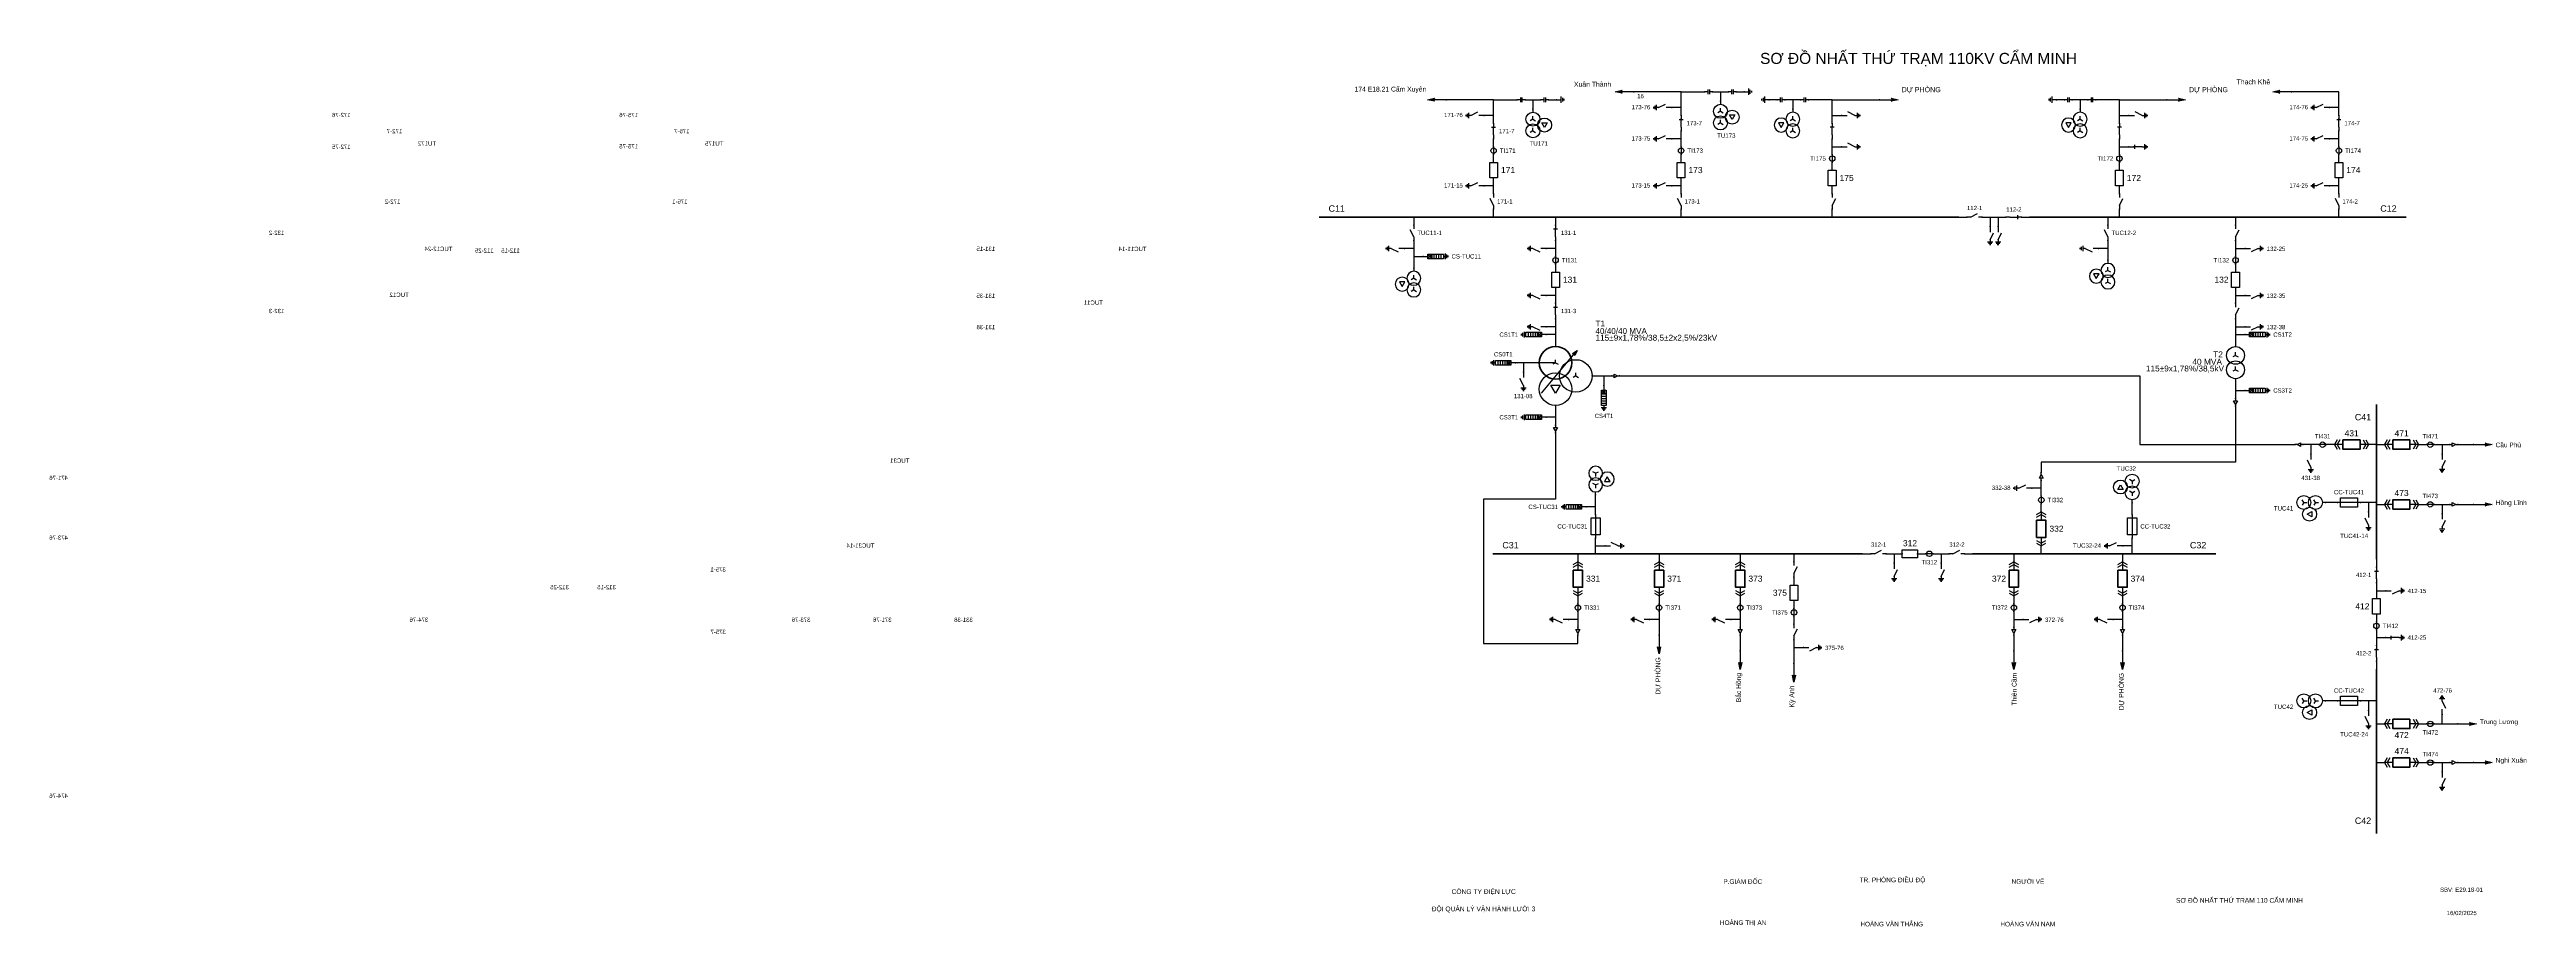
# Model space of a CAD drawing. Header units: millimetres. Extents: x -387 to 411, y 7 to 290.
import ezdxf

# ---------------------------------------------------------------- set-up
doc = ezdxf.new("R2010")
doc.units = ezdxf.units.MM
for name, color, linetype, lineweight in [('BUSBAR_110KV', 1, 'Continuous', 50), ('BUSBAR_22KV', 5, 'Continuous', 50), ('BUSBAR_35KV', 30, 'Continuous', 50), ('GROUND', 3, 'Continuous', 25), ('HV_110KV', 1, 'Continuous', 25), ('MV_22KV', 5, 'Continuous', 25), ('MV_35KV', 30, 'Continuous', 25)]:
    doc.layers.add(name, color=color, linetype=linetype, lineweight=lineweight)
doc.layers.add('SYM_PORTS', color=8, linetype='Continuous', plot=False)
doc.layers.add('TEXT', color=7, linetype='Continuous')
doc.styles.add('SLD_TEXT', font='arial.ttf')

# ---------------------------------------------------------------- blocks, each defined once
blk = doc.blocks.new('SYM_DISCONNECTOR_OPEN')
at = {"lineweight": 25}
for points in [[(0, -1.25), (-1.125, 1)], [(0, 2.5), (0, 1.25)], [(0, -1.25), (0, -2.5)]]:
    blk.add_lwpolyline(points, dxfattribs=at)
at = {"layer": 'SYM_PORTS'}
for p in [(0, 2.5), (0, -2.5)]:
    blk.add_point(p, dxfattribs=at)
blk.add_attdef('DEVICE_CODE', (1, -0.5), '', height=2)
blk = doc.blocks.new('SYM_EARTHING_SWITCH_OPEN')
at = {"lineweight": 25}
for points in [[(0, -1.25), (-1.125, 1)], [(0, 3), (0, 1.25)], [(-0.875, -2), (0.875, -2)], [(-0.5625, -2.4375), (0.5625, -2.4375)], [(-0.25, -2.875), (0.25, -2.875)], [(0, -1.25), (0, -2)]]:
    blk.add_lwpolyline(points, dxfattribs=at)
at = {"layer": 'SYM_PORTS'}
blk.add_point((0, 3), dxfattribs=at)
blk.add_attdef('DEVICE_CODE', (1.875, 0), '', height=2)
blk = doc.blocks.new('SYM_CIRCUIT_BREAKER')
at = {"lineweight": 25}
blk.add_lwpolyline([(-1.25, 2.5), (1.25, 2.5), (1.25, -2.5), (-1.25, -2.5)], close=True, dxfattribs=at)
at = {"layer": 'SYM_PORTS'}
for p in [(0, 2.5), (0, -2.5)]:
    blk.add_point(p, dxfattribs=at)
blk.add_attdef('DEVICE_CODE', (2.25, -0.5), '', height=2)
at = {"flags": 1}
blk.add_attdef('RATING', (2.25, -3.5), '', height=2, dxfattribs=at)
blk = doc.blocks.new('SYM_CURRENT_TRANSFORMER')
at = {"lineweight": 25}
blk.add_lwpolyline([(0, 1.25), (0, -1.25)], dxfattribs=at)
blk.add_circle((0, 0), 0.875, dxfattribs=at)
at = {"layer": 'SYM_PORTS'}
for p in [(0, 1.25), (0, -1.25)]:
    blk.add_point(p, dxfattribs=at)
blk.add_attdef('DEVICE_CODE', (1.875, -1.75), '', height=2)
at = {"flags": 1}
blk.add_attdef('RATIO', (1.875, -4.75), '', height=2, dxfattribs=at)
blk = doc.blocks.new('SYM_DISCONNECTOR_CLOSED')
at = {"lineweight": 25}
for points in [[(-0.625, 1.25), (0.625, 1.25)], [(0, 2.5), (0, 1.25)], [(0, -1.25), (0, 1.5)], [(0, -1.25), (0, -2.5)]]:
    blk.add_lwpolyline(points, dxfattribs=at)
at = {"layer": 'SYM_PORTS'}
for p in [(0, 2.5), (0, -2.5)]:
    blk.add_point(p, dxfattribs=at)
blk.add_attdef('DEVICE_CODE', (1.625, -0.5), '', height=2)
blk = doc.blocks.new('SYM_COUPLING_CAPACITOR')
at = {"lineweight": 25}
for points in [[(-0.75, 0.25), (0.75, 0.25)], [(0, 1.25), (0, 0.25)], [(-0.75, -0.25), (0.75, -0.25)], [(0, -0.25), (0, -1.25)]]:
    blk.add_lwpolyline(points, dxfattribs=at)
at = {"layer": 'SYM_PORTS'}
for p in [(0, 1.25), (0, -1.25)]:
    blk.add_point(p, dxfattribs=at)
blk.add_attdef('DEVICE_CODE', (1.75, -1.75), '', height=2)
blk = doc.blocks.new('SYM_VOLTAGE_TRANSFORMER')
at = {"lineweight": 25}
for points in [[(0, 1.375), (-0.8625, 0.875)], [(0, 4.625), (0, 3.625)], [(0, 1.375), (0, 2.375)], [(0, 1.375), (0.8625, 0.875)], [(0, -2.375), (-0.8625, -2.875)], [(0, -2.375), (0, -1.375)], [(0, -2.375), (0.8625, -2.875)]]:
    blk.add_lwpolyline(points, dxfattribs=at)
blk.add_lwpolyline([(2.875, 0.25), (4.625, 0.25), (3.75, -1.25)], close=True, dxfattribs=at)
for centre in [(0, 1.375), (3.75, -0.5), (0, -2.375)]:
    blk.add_circle(centre, 2.25, dxfattribs=at)
at = {"layer": 'SYM_PORTS'}
blk.add_point((0, 4.625), dxfattribs=at)
blk.add_attdef('DEVICE_CODE', (7, 1.625), '', height=2)
at = {"flags": 1}
blk.add_attdef('RATIO', (7, -1.375), '', height=2, dxfattribs=at)
blk = doc.blocks.new('SYM_GROUND_SYMBOL')
at = {"lineweight": 25}
for points in [[(0, 1.25), (0, -0.25)], [(-1, -0.25), (1, -0.25)], [(-0.625, -0.75), (0.625, -0.75)], [(-0.25, -1.25), (0.25, -1.25)]]:
    blk.add_lwpolyline(points, dxfattribs=at)
at = {"layer": 'SYM_PORTS'}
blk.add_point((0, 1.25), dxfattribs=at)
blk = doc.blocks.new('SYM_LINE_FEEDER_ARROW')
blk.add_hatch(color=7).paths.add_polyline_path([(0, -3), (-0.5, -0.75), (0, -1.25), (0.5, -0.75)])
at = {"lineweight": 25}
blk.add_lwpolyline([(0, 3), (0, -1.25)], dxfattribs=at)
blk.add_lwpolyline([(0, -3), (-0.5, -0.75), (0, -1.25), (0.5, -0.75)], close=True, dxfattribs=at)
at = {"layer": 'SYM_PORTS'}
blk.add_point((0, 3), dxfattribs=at)
blk.add_attdef('LINE_NAME', (1.5, 0), '', height=2)
blk = doc.blocks.new('SYM_SURGE_ARRESTER')
at = {"lineweight": 25}
for points in [[(-0.75, 2.5), (0.75, 2.5), (0.75, 1.25), (-0.75, 1.25)], [(-0.75, 1.25), (0.75, 1.25), (0.75, -2.5), (-0.75, -2.5)]]:
    blk.add_lwpolyline(points, close=True, dxfattribs=at)
for points in [[(-0.75, 2.5), (0.75, 1.25)], [(0.75, 2.5), (-0.75, 1.25)], [(-0.75, 0.5), (0.75, 0.5)], [(0, 4), (0, 2.5)], [(-0.875, -3.125), (0.875, -3.125)], [(-0.75, -0.25), (0.75, -0.25)], [(-0.75, -1), (0.75, -1)], [(-0.75, -1.75), (0.75, -1.75)], [(-0.5625, -3.5625), (0.5625, -3.5625)], [(-0.25, -4), (0.25, -4)], [(0, -2.5), (0, -3.125)]]:
    blk.add_lwpolyline(points, dxfattribs=at)
at = {"layer": 'SYM_PORTS'}
blk.add_point((0, 4), dxfattribs=at)
blk.add_attdef('DEVICE_CODE', (1.875, 1), '', height=2)
blk = doc.blocks.new('SYM_TRANSFORMER_3W')
blk.add_hatch(color=7).paths.add_polyline_path([(3.75, 8.25), (3.0125, 6.575), (2.2375, 7.225)])
at = {"lineweight": 25}
for points in [[(3.75, 8.25), (3.0125, 6.575), (2.2375, 7.225)], [(-4.75, -3), (-1.75, -3), (-3.25, -5.5)]]:
    blk.add_lwpolyline(points, close=True, dxfattribs=at)
for points in [[(-3.25, 4.25), (-8.5, 4.25)], [(-7.75, -5.5), (3.0125, 7.35)], [(-3.25, 4.25), (-4.1125, 3.75)], [(-3.25, 4.25), (-3.25, 5.25)], [(-3.25, 4.25), (-2.3875, 3.75)], [(3.25, 0), (2.3875, -0.5)], [(3.25, 0), (3.25, 1)], [(3.25, 0), (4.1125, -0.5)]]:
    blk.add_lwpolyline(points, dxfattribs=at)
at = {"lineweight": 50}
blk.add_circle((-3.25, 4.25), 5.25, dxfattribs=at)
at = {"lineweight": 25}
for centre in [(-3.25, -4.25), (3.25, 0)]:
    blk.add_circle(centre, 5.25, dxfattribs=at)
at = {"layer": 'SYM_PORTS'}
for p in [(-3.25, 9.5), (-8.5, 4.25), (8.5, 0), (-3.25, -9.5)]:
    blk.add_point(p, dxfattribs=at)
blk.add_attdef('DEVICE_CODE', (9.5, 6.5), '', height=2)
at = {"flags": 1}
for tag, p in [('VOLTAGE_RATIO', (9.5, 0.5)), ('POWER', (9.5, 3.5))]:
    blk.add_attdef(tag, p, '', height=2, dxfattribs=at)
blk = doc.blocks.new('SYM_CABLE_TERMINATION')
at = {"lineweight": 25}
blk.add_lwpolyline([(-0.625, 0.5), (0.625, 0.5), (0, -0.625)], close=True, dxfattribs=at)
for points in [[(0, 1.25), (0, 0.5)], [(0, -0.625), (0, -1.25)]]:
    blk.add_lwpolyline(points, dxfattribs=at)
at = {"layer": 'SYM_PORTS'}
for p in [(0, 1.25), (0, -1.25)]:
    blk.add_point(p, dxfattribs=at)
blk = doc.blocks.new('SYM_EARTHING_SWITCH_CLOSED')
at = {"lineweight": 25}
for points in [[(-0.625, 1.25), (0.625, 1.25)], [(0, 3), (0, 1.25)], [(0, -1.25), (0, 1.5)], [(-0.875, -2), (0.875, -2)], [(-0.5625, -2.4375), (0.5625, -2.4375)], [(-0.25, -2.875), (0.25, -2.875)], [(0, -1.25), (0, -2)]]:
    blk.add_lwpolyline(points, dxfattribs=at)
at = {"layer": 'SYM_PORTS'}
blk.add_point((0, 3), dxfattribs=at)
blk.add_attdef('DEVICE_CODE', (1.875, 0), '', height=2)
blk = doc.blocks.new('SYM_TRANSFORMER_2W')
at = {"lineweight": 25}
for points in [[(0, 2.3125), (-0.8625, 1.8125)], [(0, 2.3125), (0, 3.3125)], [(0, 2.3125), (0.8625, 1.8125)], [(0, -2.3125), (-0.8625, -2.8125)], [(0, -2.3125), (0, -1.3125)], [(0, -2.3125), (0.8625, -2.8125)]]:
    blk.add_lwpolyline(points, dxfattribs=at)
for centre in [(0, 2.3125), (0, -2.3125)]:
    blk.add_circle(centre, 2.875, dxfattribs=at)
at = {"layer": 'SYM_PORTS'}
for p in [(0, 5.1875), (0, -5.1875)]:
    blk.add_point(p, dxfattribs=at)
blk.add_attdef('DEVICE_CODE', (3.875, 2.1875), '', height=2)
at = {"flags": 1}
for tag, p in [('POWER', (3.875, -0.8125)), ('VOLTAGE_RATIO', (3.875, -3.8125))]:
    blk.add_attdef(tag, p, '', height=2, dxfattribs=at)
blk = doc.blocks.new('SYM_DRAWOUT_BREAKER')
at = {"lineweight": 25}
for points in [[(-1.5, 4.625), (0, 5.5), (1.5, 4.625)], [(-1.5, 3.75), (0, 4.625), (1.5, 3.75)], [(0, 5.5), (0, 2.75)], [(-1.5, -3.75), (0, -4.625), (1.5, -3.75)], [(-1.5, -4.625), (0, -5.5), (1.5, -4.625)], [(0, -2.75), (0, -5.5)]]:
    blk.add_lwpolyline(points, dxfattribs=at)
at = {"lineweight": 35}
blk.add_lwpolyline([(-1.5, 2.75), (1.5, 2.75), (1.5, -2.75), (-1.5, -2.75)], close=True, dxfattribs=at)
at = {"layer": 'SYM_PORTS'}
for p in [(0, 5.5), (0, -5.5)]:
    blk.add_point(p, dxfattribs=at)
blk.add_attdef('DEVICE_CODE', (2.5, 2.5), '', height=2)
at = {"flags": 1}
blk.add_attdef('RATING', (2.5, -0.5), '', height=2, dxfattribs=at)
blk = doc.blocks.new('SYM_FUSE_DISCONNECTOR')
at = {"lineweight": 25}
blk.add_lwpolyline([(-1.5, 2.75), (1.5, 2.75), (1.5, -2.75), (-1.5, -2.75)], close=True, dxfattribs=at)
blk.add_lwpolyline([(0, 3.75), (0, -3.75)], dxfattribs=at)
at = {"layer": 'SYM_PORTS'}
for p in [(0, 3.75), (0, -3.75)]:
    blk.add_point(p, dxfattribs=at)
blk.add_attdef('DEVICE_CODE', (2.5, 0.75), '', height=2)
at = {"flags": 1}
blk.add_attdef('RATING', (2.5, -2.25), '', height=2, dxfattribs=at)

msp = doc.modelspace()

# ---------------------------------------------------------------- linework, layer by layer
at = {"layer": 'BUSBAR_110KV', "const_width": 0.57}
for points in [[(21.99, 235.98), (228.16, 235.98)], [(250.89, 235.98), (372.34, 235.98)]]:
    msp.add_lwpolyline(points, dxfattribs=at)
at = {"layer": 'BUSBAR_22KV', "const_width": 0.57}
for points in [[(362.69, 175.69), (362.69, 125.7)], [(362.69, 90.38), (362.69, 37.26)]]:
    msp.add_lwpolyline(points, dxfattribs=at)
at = {"layer": 'BUSBAR_35KV', "const_width": 0.57}
for points in [[(77.98, 127.48), (197.23, 127.48)], [(232.55, 127.48), (311.01, 127.48)]]:
    msp.add_lwpolyline(points, dxfattribs=at)
at = {"layer": 'GROUND'}
for points in [[(96.01, 273.84), (98.55, 273.84)], [(156.42, 276.39), (158.97, 276.39)], [(169.63, 273.84), (167.09, 273.84)], [(262.18, 273.84), (259.63, 273.84)]]:
    msp.add_lwpolyline(points, dxfattribs=at)
at = {"layer": 'HV_110KV'}
for points in [[(78.28, 273.84), (63.01, 273.84)], [(78.28, 268.75), (78.28, 273.84)], [(78.28, 273.84), (85.92, 273.84)], [(88.42, 273.84), (90.96, 273.84)], [(90.96, 273.84), (90.96, 270.8)], [(90.96, 273.84), (93.51, 273.84)], [(138.69, 276.39), (123.42, 276.39)], [(138.69, 271.3), (138.69, 276.39)], [(138.69, 276.39), (146.33, 276.39)], [(148.83, 276.39), (151.37, 276.39)], [(151.37, 276.39), (151.37, 273.35)], [(151.37, 276.39), (153.92, 276.39)], [(174.68, 273.84), (172.13, 273.84)], [(177.22, 273.84), (174.68, 273.84)], [(174.68, 273.84), (174.68, 270.8)], [(187.36, 273.84), (179.72, 273.84)], [(187.36, 268.75), (187.36, 273.84)], [(187.36, 273.84), (202.63, 273.84)], [(267.22, 273.84), (264.68, 273.84)], [(269.77, 273.84), (267.22, 273.84)], [(267.22, 273.84), (267.22, 270.8)], [(279.9, 273.84), (272.27, 273.84)], [(279.9, 268.75), (279.9, 273.84)], [(279.9, 273.84), (295.17, 273.84)], [(350.61, 271.3), (350.61, 276.39), (335.33, 276.39)], [(78.28, 268.75), (75.24, 268.75)], [(78.28, 266.21), (78.28, 268.75)], [(138.69, 271.3), (135.65, 271.3)], [(138.69, 268.75), (138.69, 271.3)], [(138.69, 261.21), (138.69, 263.75)], [(187.36, 266.21), (187.36, 268.75)], [(187.36, 268.75), (190.4, 268.75)], [(279.9, 266.21), (279.9, 268.75)], [(279.9, 268.75), (282.95, 268.75)], [(350.61, 271.3), (347.56, 271.3)], [(350.61, 268.75), (350.61, 271.3)], [(350.61, 261.21), (350.61, 263.75)], [(78.28, 258.66), (78.28, 261.21)], [(78.28, 253.62), (78.28, 256.16)], [(138.69, 261.21), (135.65, 261.21)], [(138.69, 258.66), (138.69, 261.21)], [(138.69, 253.62), (138.69, 256.16)], [(187.36, 258.66), (187.36, 261.21)], [(187.36, 256.12), (187.36, 258.66)], [(187.36, 258.66), (190.4, 258.66)], [(279.9, 258.66), (279.9, 261.21)], [(279.9, 256.12), (279.9, 258.66)], [(279.9, 258.66), (282.95, 258.66)], [(350.61, 261.21), (347.56, 261.21)], [(350.61, 258.66), (350.61, 261.21)], [(350.61, 253.62), (350.61, 256.16)], [(78.28, 246.07), (78.28, 248.62)], [(138.69, 246.07), (138.69, 248.62)], [(187.36, 251.07), (187.36, 253.62)], [(279.9, 251.07), (279.9, 253.62)], [(350.61, 246.07), (350.61, 248.62)], [(78.28, 246.07), (75.24, 246.07)], [(78.28, 243.53), (78.28, 246.07)], [(138.69, 246.07), (135.65, 246.07)], [(138.69, 243.53), (138.69, 246.07)], [(187.36, 243.53), (187.36, 246.07)], [(279.9, 243.53), (279.9, 246.07)], [(350.61, 246.07), (347.56, 246.07)], [(350.61, 243.53), (350.61, 246.07)], [(52.57, 235.98), (52.57, 233.43)], [(78.28, 235.98), (78.28, 238.53)], [(98.24, 235.98), (98.24, 233.43)], [(138.69, 235.98), (138.69, 238.53)], [(187.36, 235.98), (187.36, 238.53)], [(228.16, 235.98), (230.71, 235.98)], [(235.71, 235.98), (238.25, 235.98)], [(238.25, 235.98), (238.25, 232.94)], [(238.25, 235.98), (240.8, 235.98)], [(240.8, 235.98), (240.8, 232.94)], [(240.8, 235.98), (243.34, 235.98)], [(248.34, 235.98), (250.89, 235.98)], [(276.2, 235.98), (276.2, 233.43)], [(279.9, 235.98), (279.9, 238.53)], [(317.3, 235.98), (317.3, 233.43)], [(350.61, 235.98), (350.61, 238.53)], [(52.57, 225.89), (49.53, 225.89)], [(52.57, 228.43), (52.57, 225.89)], [(52.57, 225.89), (52.57, 223.34)], [(98.24, 225.89), (95.2, 225.89)], [(98.24, 228.43), (98.24, 225.89)], [(98.24, 225.89), (98.24, 223.34)], [(276.2, 225.89), (273.16, 225.89)], [(276.2, 228.43), (276.2, 225.89)], [(276.2, 225.89), (276.2, 222.07)], [(317.3, 228.43), (317.3, 225.89)], [(317.3, 225.89), (320.35, 225.89)], [(317.3, 225.89), (317.3, 223.34)], [(52.57, 223.34), (55.61, 223.34)], [(52.57, 223.34), (52.57, 219.53)], [(98.24, 220.84), (98.24, 218.3)], [(317.3, 220.84), (317.3, 218.3)], [(98.24, 210.75), (95.2, 210.75)], [(98.24, 213.3), (98.24, 210.75)], [(98.24, 210.75), (98.24, 208.21)], [(317.3, 213.3), (317.3, 210.75)], [(317.3, 210.75), (320.35, 210.75)], [(317.3, 210.75), (317.3, 208.21)], [(98.24, 200.66), (95.2, 200.66)], [(98.24, 203.21), (98.24, 200.66)], [(98.24, 200.66), (98.24, 198.12)], [(317.3, 203.21), (317.3, 200.66)], [(317.3, 200.66), (320.35, 200.66)], [(317.3, 200.66), (317.3, 198.12)], [(98.24, 198.12), (95.2, 198.12)], [(98.24, 198.12), (98.24, 194.3)], [(317.3, 198.12), (320.35, 198.12)], [(317.3, 198.12), (317.3, 194.3)], [(87.9, 189.05), (85.35, 189.05)], [(92.99, 189.05), (87.9, 189.05)], [(87.9, 189.05), (87.9, 186.01)]]:
    msp.add_lwpolyline(points, dxfattribs=at)
at = {"layer": 'MV_22KV'}
for points in [[(109.99, 184.8), (113.81, 184.8)], [(113.81, 184.8), (113.81, 181.76)], [(113.81, 184.8), (116.35, 184.8)], [(118.85, 184.8), (121.55, 184.8), (286.5, 184.8), (286.5, 162.67), (333.81, 162.67), (336.51, 162.67)], [(341.56, 162.67), (339.01, 162.67)], [(344.1, 162.67), (341.56, 162.67)], [(341.56, 162.67), (341.56, 159.62)], [(349.15, 162.67), (346.6, 162.67)], [(362.69, 162.67), (360.15, 162.67)], [(362.69, 162.67), (365.24, 162.67)], [(376.24, 162.67), (378.78, 162.67)], [(381.28, 162.67), (383.83, 162.67)], [(383.83, 162.67), (383.83, 159.62)], [(383.83, 162.67), (386.37, 162.67)], [(388.87, 162.67), (393.97, 162.67)], [(350.1, 144.02), (346.29, 144.02)], [(360.15, 144.02), (357.6, 144.02)], [(362.69, 144.02), (360.15, 144.02)], [(360.15, 144.02), (360.15, 140.97)], [(362.69, 143.41), (365.24, 143.41)], [(376.24, 143.41), (378.78, 143.41)], [(381.28, 143.41), (383.83, 143.41)], [(383.83, 143.41), (383.83, 140.37)], [(383.83, 143.41), (386.37, 143.41)], [(388.87, 143.41), (393.97, 143.41)], [(362.69, 125.7), (362.69, 123.15)], [(362.69, 118.15), (362.69, 115.6)], [(362.69, 115.6), (365.74, 115.6)], [(362.69, 115.6), (362.69, 113.06)], [(362.69, 108.06), (362.69, 105.51)], [(362.69, 103.01), (362.69, 100.47)], [(362.69, 100.47), (365.74, 100.47)], [(362.69, 100.47), (362.69, 97.92)], [(362.69, 92.92), (362.69, 90.38)], [(350.1, 80.07), (346.29, 80.07)], [(360.15, 80.07), (357.6, 80.07)], [(362.69, 80.07), (360.15, 80.07)], [(360.15, 80.07), (360.15, 77.03)], [(362.69, 72.66), (365.24, 72.66)], [(376.24, 72.66), (378.78, 72.66)], [(381.28, 72.66), (383.83, 72.66)], [(383.83, 72.66), (383.83, 75.7)], [(383.83, 72.66), (388.92, 72.66)], [(362.69, 60.22), (365.24, 60.22)], [(376.24, 60.22), (378.78, 60.22)], [(381.28, 60.22), (383.83, 60.22)], [(383.83, 60.22), (383.83, 57.18)], [(383.83, 60.22), (386.37, 60.22)], [(388.87, 60.22), (393.97, 60.22)]]:
    msp.add_lwpolyline(points, dxfattribs=at)
at = {"layer": 'MV_35KV'}
for points in [[(317.3, 183.93), (317.3, 180.11)], [(317.3, 180.11), (320.35, 180.11)], [(317.3, 180.11), (317.3, 177.56)], [(98.24, 171.48), (95.2, 171.48)], [(98.24, 175.3), (98.24, 171.48)], [(98.24, 171.48), (98.24, 168.94)], [(317.3, 175.06), (317.3, 172.36), (317.3, 157.04), (254.73, 157.04), (254.73, 156.36), (254.73, 153.66)], [(98.24, 166.44), (98.24, 163.74), (98.24, 145.04), (75, 145.04), (75, 98.6), (105.44, 98.6), (105.44, 101.3)], [(111.16, 142.62), (111.16, 146.43)], [(254.73, 148.62), (251.69, 148.62)], [(254.73, 148.62), (254.73, 151.16)], [(254.73, 146.07), (254.73, 148.62)], [(284.01, 140.07), (284.01, 143.89)], [(111.16, 142.62), (108.11, 142.62)], [(111.16, 140.07), (111.16, 142.62)], [(254.73, 141.03), (254.73, 143.57)], [(111.16, 130.03), (111.16, 132.57)], [(111.16, 127.48), (111.16, 130.03)], [(111.16, 130.03), (114.2, 130.03)], [(254.73, 127.48), (254.73, 130.03)], [(284.01, 130.03), (280.97, 130.03)], [(284.01, 130.03), (284.01, 132.57)], [(284.01, 127.48), (284.01, 130.03)], [(105.44, 127.48), (105.44, 124.93)], [(131.59, 127.48), (131.59, 124.93)], [(157.74, 127.48), (157.74, 124.93)], [(175.04, 127.48), (175.04, 124.93)], [(175.04, 119.93), (175.04, 117.39)], [(197.23, 127.48), (199.77, 127.48)], [(204.77, 127.48), (207.32, 127.48)], [(207.32, 127.48), (207.32, 124.44)], [(207.32, 127.48), (209.87, 127.48)], [(214.87, 127.48), (217.41, 127.48)], [(219.91, 127.48), (222.46, 127.48)], [(222.46, 127.48), (222.46, 124.44)], [(222.46, 127.48), (225, 127.48)], [(230, 127.48), (232.55, 127.48)], [(245.88, 127.48), (245.88, 124.93)], [(280.89, 127.48), (280.89, 124.93)], [(105.44, 113.93), (105.44, 111.39)], [(131.59, 113.93), (131.59, 111.39)], [(157.74, 113.93), (157.74, 111.39)], [(175.04, 112.39), (175.04, 109.84)], [(245.88, 113.93), (245.88, 111.39)], [(280.89, 113.93), (280.89, 111.39)], [(105.44, 106.34), (102.4, 106.34)], [(105.44, 108.89), (105.44, 106.34)], [(105.44, 106.34), (105.44, 103.8)], [(131.59, 106.34), (128.55, 106.34)], [(131.59, 108.89), (131.59, 106.34)], [(131.59, 106.34), (131.59, 101.25)], [(157.74, 106.34), (154.7, 106.34)], [(157.74, 108.89), (157.74, 106.34)], [(157.74, 106.34), (157.74, 103.8)], [(175.04, 107.34), (175.04, 104.8)], [(245.88, 108.89), (245.88, 106.34)], [(245.88, 106.34), (248.92, 106.34)], [(245.88, 106.34), (245.88, 103.8)], [(280.89, 106.34), (277.84, 106.34)], [(280.89, 108.89), (280.89, 106.34)], [(280.89, 106.34), (280.89, 103.8)], [(157.74, 101.3), (157.74, 96.21)], [(175.04, 99.8), (175.04, 97.25)], [(175.04, 97.25), (178.09, 97.25)], [(175.04, 97.25), (175.04, 92.16)], [(245.88, 101.3), (245.88, 96.21)], [(280.89, 101.3), (280.89, 96.21)]]:
    msp.add_lwpolyline(points, dxfattribs=at)

# ---------------------------------------------------------------- block references
at = {"layer": 'GROUND'}
for name, p, rotation in [('SYM_COUPLING_CAPACITOR', (94.76, 273.84), 270), ('SYM_GROUND_SYMBOL', (99.8, 273.84), 90), ('SYM_COUPLING_CAPACITOR', (155.17, 276.39), 270), ('SYM_GROUND_SYMBOL', (160.22, 276.39), 90), ('SYM_GROUND_SYMBOL', (165.84, 273.84), 270), ('SYM_GROUND_SYMBOL', (258.38, 273.84), 270)]:
    msp.add_blockref(name, p, dxfattribs=dict(at, rotation=rotation))
at = {"layer": 'HV_110KV'}
for name, p, rotation in [('SYM_LINE_FEEDER_ARROW', (60.01, 273.84), 270), ('SYM_COUPLING_CAPACITOR', (87.17, 273.84), 270), ('SYM_LINE_FEEDER_ARROW', (120.42, 276.39), 270), ('SYM_COUPLING_CAPACITOR', (147.58, 276.39), 270), ('SYM_COUPLING_CAPACITOR', (170.88, 273.84), 270), ('SYM_COUPLING_CAPACITOR', (178.47, 273.84), 270), ('SYM_LINE_FEEDER_ARROW', (205.63, 273.84), 90), ('SYM_COUPLING_CAPACITOR', (263.43, 273.84), 270), ('SYM_COUPLING_CAPACITOR', (271.02, 273.84), 270), ('SYM_LINE_FEEDER_ARROW', (298.17, 273.84), 90), ('SYM_LINE_FEEDER_ARROW', (332.33, 276.39), 270)]:
    msp.add_blockref(name, p, dxfattribs=dict(at, rotation=rotation))
ref = msp.add_blockref('SYM_EARTHING_SWITCH_OPEN', (132.65, 271.3), dxfattribs=dict(at, rotation=270))
ref.add_attrib('DEVICE_CODE', '173-76', (122.75, 270.75), dxfattribs={"layer": 'TEXT', "height": 1.384, "style": 'SLD_TEXT'})
ref = msp.add_blockref('SYM_VOLTAGE_TRANSFORMER', (151.37, 268.72), dxfattribs=at)
ref.add_attrib('DEVICE_CODE', 'TU173', (150.3, 261.56), dxfattribs={"layer": 'TEXT', "height": 1.41, "style": 'SLD_TEXT'})
ref = msp.add_blockref('SYM_EARTHING_SWITCH_OPEN', (344.56, 271.3), dxfattribs=dict(at, rotation=270))
ref.add_attrib('DEVICE_CODE', '174-76', (334.66, 270.75), dxfattribs={"layer": 'TEXT', "height": 1.384, "style": 'SLD_TEXT'})
ref = msp.add_blockref('SYM_EARTHING_SWITCH_OPEN', (285.95, 268.75), dxfattribs=dict(at, xscale=-1, rotation=90))
ref.add_attrib('DEVICE_CODE', '172-76', (289.94, 268.21), dxfattribs={"layer": 'TEXT', "extrusion": (0, 0, -1), "height": 1.384, "style": 'SLD_TEXT'})
ref = msp.add_blockref('SYM_DISCONNECTOR_CLOSED', (279.9, 263.71), dxfattribs=dict(at, xscale=-1))
ref.add_attrib('DEVICE_CODE', '172-7', (273.3, 263.02), dxfattribs={"layer": 'TEXT', "extrusion": (0, 0, -1), "height": 1.397, "style": 'SLD_TEXT'})
ref = msp.add_blockref('SYM_VOLTAGE_TRANSFORMER', (267.22, 266.17), dxfattribs=dict(at, xscale=-1))
ref.add_attrib('DEVICE_CODE', 'TU172', (262.39, 259.02), dxfattribs={"layer": 'TEXT', "extrusion": (0, 0, -1), "height": 1.41, "style": 'SLD_TEXT'})
ref = msp.add_blockref('SYM_EARTHING_SWITCH_OPEN', (193.4, 268.75), dxfattribs=dict(at, xscale=-1, rotation=90))
ref.add_attrib('DEVICE_CODE', '175-76', (197.39, 268.21), dxfattribs={"layer": 'TEXT', "extrusion": (0, 0, -1), "height": 1.384, "style": 'SLD_TEXT'})
ref = msp.add_blockref('SYM_DISCONNECTOR_CLOSED', (187.36, 263.71), dxfattribs=dict(at, xscale=-1))
ref.add_attrib('DEVICE_CODE', '175-7', (180.75, 263.03), dxfattribs={"layer": 'TEXT', "extrusion": (0, 0, -1), "height": 1.386, "style": 'SLD_TEXT'})
ref = msp.add_blockref('SYM_VOLTAGE_TRANSFORMER', (174.68, 266.17), dxfattribs=dict(at, xscale=-1))
ref.add_attrib('DEVICE_CODE', 'TU175', (169.85, 259.02), dxfattribs={"layer": 'TEXT', "extrusion": (0, 0, -1), "height": 1.41, "style": 'SLD_TEXT'})
ref = msp.add_blockref('SYM_EARTHING_SWITCH_OPEN', (72.24, 268.75), dxfattribs=dict(at, rotation=270))
ref.add_attrib('DEVICE_CODE', '171-76', (62.34, 268.21), dxfattribs={"layer": 'TEXT', "height": 1.384, "style": 'SLD_TEXT'})
ref = msp.add_blockref('SYM_DISCONNECTOR_CLOSED', (78.28, 263.71), dxfattribs=at)
ref.add_attrib('DEVICE_CODE', '171-7', (80.02, 263.02), dxfattribs={"layer": 'TEXT', "height": 1.397, "style": 'SLD_TEXT'})
ref = msp.add_blockref('SYM_VOLTAGE_TRANSFORMER', (90.96, 266.17), dxfattribs=at)
ref.add_attrib('DEVICE_CODE', 'TU171', (89.88, 259.02), dxfattribs={"layer": 'TEXT', "height": 1.41, "style": 'SLD_TEXT'})
ref = msp.add_blockref('SYM_DISCONNECTOR_CLOSED', (138.69, 266.25), dxfattribs=at)
ref.add_attrib('DEVICE_CODE', '173-7', (140.44, 265.58), dxfattribs={"layer": 'TEXT', "height": 1.386, "style": 'SLD_TEXT'})
ref = msp.add_blockref('SYM_DISCONNECTOR_CLOSED', (350.61, 266.25), dxfattribs=at)
ref.add_attrib('DEVICE_CODE', '174-7', (352.35, 265.57), dxfattribs={"layer": 'TEXT', "height": 1.397, "style": 'SLD_TEXT'})
ref = msp.add_blockref('SYM_EARTHING_SWITCH_CLOSED', (285.95, 258.66), dxfattribs=dict(at, xscale=-1, rotation=90))
ref.add_attrib('DEVICE_CODE', '172-75', (289.94, 257.99), dxfattribs={"layer": 'TEXT', "extrusion": (0, 0, -1), "height": 1.384, "style": 'SLD_TEXT'})
ref = msp.add_blockref('SYM_EARTHING_SWITCH_OPEN', (193.4, 258.66), dxfattribs=dict(at, xscale=-1, rotation=90))
ref.add_attrib('DEVICE_CODE', '175-75', (197.39, 258.12), dxfattribs={"layer": 'TEXT', "extrusion": (0, 0, -1), "height": 1.384, "style": 'SLD_TEXT'})
ref = msp.add_blockref('SYM_CURRENT_TRANSFORMER', (78.28, 257.41), dxfattribs=at)
ref.add_attrib('DEVICE_CODE', 'TI171', (80.27, 256.69), dxfattribs={"layer": 'TEXT', "height": 1.43, "style": 'SLD_TEXT'})
ref = msp.add_blockref('SYM_EARTHING_SWITCH_OPEN', (132.65, 261.21), dxfattribs=dict(at, rotation=270))
ref.add_attrib('DEVICE_CODE', '173-75', (122.75, 260.66), dxfattribs={"layer": 'TEXT', "height": 1.384, "style": 'SLD_TEXT'})
ref = msp.add_blockref('SYM_CURRENT_TRANSFORMER', (138.69, 257.41), dxfattribs=at)
ref.add_attrib('DEVICE_CODE', 'TI173', (140.69, 256.71), dxfattribs={"layer": 'TEXT', "height": 1.418, "style": 'SLD_TEXT'})
ref = msp.add_blockref('SYM_CURRENT_TRANSFORMER', (187.36, 254.87), dxfattribs=at)
ref.add_attrib('DEVICE_CODE', 'TI175', (180.27, 254.16), dxfattribs={"layer": 'TEXT', "height": 1.418, "style": 'SLD_TEXT'})
ref = msp.add_blockref('SYM_CURRENT_TRANSFORMER', (279.9, 254.87), dxfattribs=at)
ref.add_attrib('DEVICE_CODE', 'TI172', (272.81, 254.15), dxfattribs={"layer": 'TEXT', "height": 1.43, "style": 'SLD_TEXT'})
ref = msp.add_blockref('SYM_EARTHING_SWITCH_OPEN', (344.56, 261.21), dxfattribs=dict(at, rotation=270))
ref.add_attrib('DEVICE_CODE', '174-75', (334.66, 260.66), dxfattribs={"layer": 'TEXT', "height": 1.384, "style": 'SLD_TEXT'})
ref = msp.add_blockref('SYM_CURRENT_TRANSFORMER', (350.61, 257.41), dxfattribs=at)
ref.add_attrib('DEVICE_CODE', 'TI174', (352.6, 256.69), dxfattribs={"layer": 'TEXT', "height": 1.43, "style": 'SLD_TEXT'})
ref = msp.add_blockref('SYM_CIRCUIT_BREAKER', (78.28, 251.12), dxfattribs=at)
ref.add_attrib('DEVICE_CODE', '171', (80.65, 250.16), dxfattribs={"layer": 'TEXT', "height": 1.968, "style": 'SLD_TEXT'})
ref = msp.add_blockref('SYM_CIRCUIT_BREAKER', (138.69, 251.12), dxfattribs=at)
ref.add_attrib('DEVICE_CODE', '173', (141.06, 250.18), dxfattribs={"layer": 'TEXT', "height": 1.951, "style": 'SLD_TEXT'})
ref = msp.add_blockref('SYM_CIRCUIT_BREAKER', (187.36, 248.57), dxfattribs=at)
ref.add_attrib('DEVICE_CODE', '175', (189.73, 247.63), dxfattribs={"layer": 'TEXT', "height": 1.951, "style": 'SLD_TEXT'})
ref = msp.add_blockref('SYM_CIRCUIT_BREAKER', (279.9, 248.57), dxfattribs=at)
ref.add_attrib('DEVICE_CODE', '172', (282.27, 247.61), dxfattribs={"layer": 'TEXT', "height": 1.968, "style": 'SLD_TEXT'})
ref = msp.add_blockref('SYM_CIRCUIT_BREAKER', (350.61, 251.12), dxfattribs=at)
ref.add_attrib('DEVICE_CODE', '174', (352.97, 250.16), dxfattribs={"layer": 'TEXT', "height": 1.968, "style": 'SLD_TEXT'})
ref = msp.add_blockref('SYM_DISCONNECTOR_OPEN', (279.9, 241.03), dxfattribs=dict(at, xscale=-1))
ref.add_attrib('DEVICE_CODE', '172-2', (273.92, 240.34), dxfattribs={"layer": 'TEXT', "extrusion": (0, 0, -1), "height": 1.397, "style": 'SLD_TEXT'})
ref = msp.add_blockref('SYM_DISCONNECTOR_OPEN', (187.36, 241.03), dxfattribs=dict(at, xscale=-1))
ref.add_attrib('DEVICE_CODE', '175-1', (181.38, 240.35), dxfattribs={"layer": 'TEXT', "extrusion": (0, 0, -1), "height": 1.386, "style": 'SLD_TEXT'})
ref = msp.add_blockref('SYM_EARTHING_SWITCH_OPEN', (72.24, 246.07), dxfattribs=dict(at, rotation=270))
ref.add_attrib('DEVICE_CODE', '171-15', (62.34, 245.53), dxfattribs={"layer": 'TEXT', "height": 1.384, "style": 'SLD_TEXT'})
ref = msp.add_blockref('SYM_DISCONNECTOR_OPEN', (78.28, 241.03), dxfattribs=at)
ref.add_attrib('DEVICE_CODE', '171-1', (79.4, 240.34), dxfattribs={"layer": 'TEXT', "height": 1.397, "style": 'SLD_TEXT'})
ref = msp.add_blockref('SYM_EARTHING_SWITCH_OPEN', (132.65, 246.07), dxfattribs=dict(at, rotation=270))
ref.add_attrib('DEVICE_CODE', '173-15', (122.75, 245.53), dxfattribs={"layer": 'TEXT', "height": 1.384, "style": 'SLD_TEXT'})
ref = msp.add_blockref('SYM_DISCONNECTOR_OPEN', (138.69, 241.03), dxfattribs=at)
ref.add_attrib('DEVICE_CODE', '173-1', (139.81, 240.35), dxfattribs={"layer": 'TEXT', "height": 1.386, "style": 'SLD_TEXT'})
ref = msp.add_blockref('SYM_DISCONNECTOR_OPEN', (233.21, 235.98), dxfattribs=dict(at, rotation=270))
ref.add_attrib('DEVICE_CODE', '112-1', (230.77, 238.24), dxfattribs={"layer": 'TEXT', "height": 1.383, "style": 'SLD_TEXT'})
ref = msp.add_blockref('SYM_EARTHING_SWITCH_OPEN', (344.56, 246.07), dxfattribs=dict(at, rotation=270))
ref.add_attrib('DEVICE_CODE', '174-25', (334.66, 245.53), dxfattribs={"layer": 'TEXT', "height": 1.384, "style": 'SLD_TEXT'})
ref = msp.add_blockref('SYM_DISCONNECTOR_OPEN', (350.61, 241.03), dxfattribs=at)
ref.add_attrib('DEVICE_CODE', '174-2', (351.72, 240.34), dxfattribs={"layer": 'TEXT', "height": 1.397, "style": 'SLD_TEXT'})
ref = msp.add_blockref('SYM_DISCONNECTOR_OPEN', (317.3, 230.93), dxfattribs=dict(at, xscale=-1))
ref.add_attrib('DEVICE_CODE', '132-2', (311.32, 230.26), dxfattribs={"layer": 'TEXT', "extrusion": (0, 0, -1), "height": 1.383, "style": 'SLD_TEXT'})
ref = msp.add_blockref('SYM_EARTHING_SWITCH_OPEN', (240.8, 229.94), dxfattribs=dict(at, xscale=-1))
ref.add_attrib('DEVICE_CODE', '112-25', (243.87, 224.56), dxfattribs={"layer": 'TEXT', "extrusion": (0, 0, -1), "height": 1.381, "style": 'SLD_TEXT'})
ref = msp.add_blockref('SYM_EARTHING_SWITCH_OPEN', (238.25, 229.94), dxfattribs=dict(at, xscale=-1))
ref.add_attrib('DEVICE_CODE', '112-15', (235.42, 224.56), dxfattribs={"layer": 'TEXT', "extrusion": (0, 0, -1), "height": 1.381, "style": 'SLD_TEXT'})
ref = msp.add_blockref('SYM_DISCONNECTOR_OPEN', (52.57, 230.93), dxfattribs=at)
ref.add_attrib('DEVICE_CODE', 'TUC11-1', (53.69, 230.23), dxfattribs={"layer": 'TEXT', "height": 1.405, "style": 'SLD_TEXT'})
ref = msp.add_blockref('SYM_DISCONNECTOR_CLOSED', (98.24, 230.93), dxfattribs=at)
ref.add_attrib('DEVICE_CODE', '131-1', (99.98, 230.26), dxfattribs={"layer": 'TEXT', "height": 1.383, "style": 'SLD_TEXT'})
ref = msp.add_blockref('SYM_DISCONNECTOR_CLOSED', (245.84, 235.98), dxfattribs=dict(at, rotation=270))
ref.add_attrib('DEVICE_CODE', '112-2', (243.41, 237.74), dxfattribs={"layer": 'TEXT', "height": 1.383, "style": 'SLD_TEXT'})
ref = msp.add_blockref('SYM_DISCONNECTOR_OPEN', (276.2, 230.93), dxfattribs=at)
ref.add_attrib('DEVICE_CODE', 'TUC12-2', (277.32, 230.23), dxfattribs={"layer": 'TEXT', "height": 1.405, "style": 'SLD_TEXT'})
ref = msp.add_blockref('SYM_EARTHING_SWITCH_OPEN', (270.16, 225.89), dxfattribs=dict(at, xscale=-1, rotation=270))
ref.add_attrib('DEVICE_CODE', 'TUC12-24', (257.13, 225.06), dxfattribs={"layer": 'TEXT', "extrusion": (0, 0, -1), "height": 1.4, "style": 'SLD_TEXT'})
ref = msp.add_blockref('SYM_EARTHING_SWITCH_OPEN', (92.2, 225.89), dxfattribs=dict(at, xscale=-1, rotation=270))
ref.add_attrib('DEVICE_CODE', '131-15', (82.3, 225.09), dxfattribs={"layer": 'TEXT', "extrusion": (0, 0, -1), "height": 1.381, "style": 'SLD_TEXT'})
ref = msp.add_blockref('SYM_EARTHING_SWITCH_OPEN', (46.53, 225.89), dxfattribs=dict(at, xscale=-1, rotation=270))
ref.add_attrib('DEVICE_CODE', 'TUC11-14', (33.5, 225.06), dxfattribs={"layer": 'TEXT', "extrusion": (0, 0, -1), "height": 1.4, "style": 'SLD_TEXT'})
ref = msp.add_blockref('SYM_SURGE_ARRESTER', (59.61, 223.34), dxfattribs=dict(at, rotation=90))
ref.add_attrib('DEVICE_CODE', 'CS-TUC11', (64.73, 222.65), dxfattribs={"layer": 'TEXT', "height": 1.395, "style": 'SLD_TEXT'})
ref = msp.add_blockref('SYM_EARTHING_SWITCH_OPEN', (323.35, 225.89), dxfattribs=dict(at, rotation=90))
ref.add_attrib('DEVICE_CODE', '132-25', (327.34, 225.09), dxfattribs={"layer": 'TEXT', "height": 1.381, "style": 'SLD_TEXT'})
ref = msp.add_blockref('SYM_VOLTAGE_TRANSFORMER', (276.2, 217.45), dxfattribs=dict(at, xscale=-1))
ref.add_attrib('DEVICE_CODE', 'TUC12', (271.2, 210.27), dxfattribs={"layer": 'TEXT', "extrusion": (0, 0, -1), "height": 1.406, "style": 'SLD_TEXT'})
ref = msp.add_blockref('SYM_VOLTAGE_TRANSFORMER', (52.57, 214.9), dxfattribs=dict(at, xscale=-1))
ref.add_attrib('DEVICE_CODE', 'TUC11', (47.57, 207.73), dxfattribs={"layer": 'TEXT', "extrusion": (0, 0, -1), "height": 1.406, "style": 'SLD_TEXT'})
ref = msp.add_blockref('SYM_CIRCUIT_BREAKER', (98.24, 215.8), dxfattribs=at)
ref.add_attrib('DEVICE_CODE', '131', (100.6, 214.86), dxfattribs={"layer": 'TEXT', "height": 1.951, "style": 'SLD_TEXT'})
ref = msp.add_blockref('SYM_CURRENT_TRANSFORMER', (98.24, 222.09), dxfattribs=at)
ref.add_attrib('DEVICE_CODE', 'TI131', (100.23, 221.39), dxfattribs={"layer": 'TEXT', "height": 1.415, "style": 'SLD_TEXT'})
ref = msp.add_blockref('SYM_CURRENT_TRANSFORMER', (317.3, 222.09), dxfattribs=at)
ref.add_attrib('DEVICE_CODE', 'TI132', (310.22, 221.39), dxfattribs={"layer": 'TEXT', "height": 1.415, "style": 'SLD_TEXT'})
ref = msp.add_blockref('SYM_CIRCUIT_BREAKER', (317.3, 215.8), dxfattribs=at)
ref.add_attrib('DEVICE_CODE', '132', (310.5, 214.86), dxfattribs={"layer": 'TEXT', "height": 1.951, "style": 'SLD_TEXT'})
ref = msp.add_blockref('SYM_DISCONNECTOR_OPEN', (317.3, 205.71), dxfattribs=dict(at, xscale=-1))
ref.add_attrib('DEVICE_CODE', '132-3', (311.32, 205.04), dxfattribs={"layer": 'TEXT', "extrusion": (0, 0, -1), "height": 1.383, "style": 'SLD_TEXT'})
ref = msp.add_blockref('SYM_EARTHING_SWITCH_OPEN', (92.2, 210.75), dxfattribs=dict(at, xscale=-1, rotation=270))
ref.add_attrib('DEVICE_CODE', '131-35', (82.3, 209.96), dxfattribs={"layer": 'TEXT', "extrusion": (0, 0, -1), "height": 1.381, "style": 'SLD_TEXT'})
ref = msp.add_blockref('SYM_DISCONNECTOR_CLOSED', (98.24, 205.71), dxfattribs=at)
ref.add_attrib('DEVICE_CODE', '131-3', (99.98, 205.04), dxfattribs={"layer": 'TEXT', "height": 1.383, "style": 'SLD_TEXT'})
ref = msp.add_blockref('SYM_EARTHING_SWITCH_OPEN', (323.35, 210.75), dxfattribs=dict(at, rotation=90))
ref.add_attrib('DEVICE_CODE', '132-35', (327.34, 209.96), dxfattribs={"layer": 'TEXT', "height": 1.381, "style": 'SLD_TEXT'})
ref = msp.add_blockref('SYM_EARTHING_SWITCH_OPEN', (92.2, 200.66), dxfattribs=dict(at, xscale=-1, rotation=270))
ref.add_attrib('DEVICE_CODE', '131-38', (82.3, 199.87), dxfattribs={"layer": 'TEXT', "extrusion": (0, 0, -1), "height": 1.381, "style": 'SLD_TEXT'})
ref = msp.add_blockref('SYM_TRANSFORMER_3W', (101.49, 184.8), dxfattribs=at)
ref.add_attrib('DEVICE_CODE', 'T1', (111.1, 200.75), dxfattribs={"layer": 'TEXT', "height": 1.898, "style": 'SLD_TEXT'})
ref = msp.add_blockref('SYM_EARTHING_SWITCH_OPEN', (323.35, 200.66), dxfattribs=dict(at, rotation=90))
ref.add_attrib('DEVICE_CODE', '132-38', (327.34, 199.87), dxfattribs={"layer": 'TEXT', "height": 1.381, "style": 'SLD_TEXT'})
ref = msp.add_blockref('SYM_SURGE_ARRESTER', (81.35, 189.05), dxfattribs=dict(at, rotation=270))
ref.add_attrib('DEVICE_CODE', 'CS0T1', (78.4, 191.09), dxfattribs={"layer": 'TEXT', "height": 1.379, "style": 'SLD_TEXT'})
ref = msp.add_blockref('SYM_SURGE_ARRESTER', (91.2, 198.12), dxfattribs=dict(at, rotation=270))
ref.add_attrib('DEVICE_CODE', 'CS1T1', (80.17, 197.44), dxfattribs={"layer": 'TEXT', "height": 1.379, "style": 'SLD_TEXT'})
ref = msp.add_blockref('SYM_TRANSFORMER_2W', (317.3, 189.11), dxfattribs=at)
ref.add_attrib('DEVICE_CODE', 'T2', (310.12, 190.82), dxfattribs={"layer": 'TEXT', "height": 1.898, "style": 'SLD_TEXT'})
ref = msp.add_blockref('SYM_SURGE_ARRESTER', (324.35, 198.12), dxfattribs=dict(at, rotation=90))
ref.add_attrib('DEVICE_CODE', 'CS1T2', (329.46, 197.44), dxfattribs={"layer": 'TEXT', "height": 1.379, "style": 'SLD_TEXT'})
ref = msp.add_blockref('SYM_EARTHING_SWITCH_OPEN', (87.9, 183.01), dxfattribs=at)
ref.add_attrib('DEVICE_CODE', '131-08', (84.82, 177.63), dxfattribs={"layer": 'TEXT', "height": 1.381, "style": 'SLD_TEXT'})
at = {"layer": 'MV_22KV'}
for name, p, rotation in [('SYM_CABLE_TERMINATION', (117.6, 184.8), 90), ('SYM_CABLE_TERMINATION', (337.76, 162.67), 270), ('SYM_CABLE_TERMINATION', (387.62, 162.67), 90), ('SYM_LINE_FEEDER_ARROW', (396.97, 162.67), 90), ('SYM_CABLE_TERMINATION', (387.62, 143.41), 90), ('SYM_LINE_FEEDER_ARROW', (396.97, 143.41), 90), ('SYM_LINE_FEEDER_ARROW', (391.92, 72.66), 90), ('SYM_CABLE_TERMINATION', (387.62, 60.22), 90), ('SYM_LINE_FEEDER_ARROW', (396.97, 60.22), 90)]:
    msp.add_blockref(name, p, dxfattribs=dict(at, rotation=rotation))
ref = msp.add_blockref('SYM_SURGE_ARRESTER', (113.81, 177.76), dxfattribs=at)
ref.add_attrib('DEVICE_CODE', 'CS4T1', (110.85, 171.24), dxfattribs={"layer": 'TEXT', "height": 1.379, "style": 'SLD_TEXT'})
ref = msp.add_blockref('SYM_EARTHING_SWITCH_OPEN', (383.83, 156.62), dxfattribs=dict(at, xscale=-1))
ref.add_attrib('DEVICE_CODE', '471-76', (381, 151.24), dxfattribs={"layer": 'TEXT', "extrusion": (0, 0, -1), "height": 1.384, "style": 'SLD_TEXT'})
ref = msp.add_blockref('SYM_EARTHING_SWITCH_OPEN', (341.56, 156.62), dxfattribs=at)
ref.add_attrib('DEVICE_CODE', '431-38', (338.48, 151.25), dxfattribs={"layer": 'TEXT', "height": 1.381, "style": 'SLD_TEXT'})
ref = msp.add_blockref('SYM_CURRENT_TRANSFORMER', (345.35, 162.67), dxfattribs=dict(at, rotation=270))
ref.add_attrib('DEVICE_CODE', 'TI431', (342.81, 164.67), dxfattribs={"layer": 'TEXT', "height": 1.415, "style": 'SLD_TEXT'})
ref = msp.add_blockref('SYM_DRAWOUT_BREAKER', (354.65, 162.67), dxfattribs=dict(at, rotation=270))
ref.add_attrib('DEVICE_CODE', '431', (352.43, 165.37), dxfattribs={"layer": 'TEXT', "height": 1.951, "style": 'SLD_TEXT'})
ref = msp.add_blockref('SYM_DRAWOUT_BREAKER', (370.74, 162.67), dxfattribs=dict(at, rotation=270))
ref.add_attrib('DEVICE_CODE', '471', (368.52, 165.35), dxfattribs={"layer": 'TEXT', "height": 1.968, "style": 'SLD_TEXT'})
ref = msp.add_blockref('SYM_CURRENT_TRANSFORMER', (380.03, 162.67), dxfattribs=dict(at, rotation=270))
ref.add_attrib('DEVICE_CODE', 'TI471', (377.49, 164.66), dxfattribs={"layer": 'TEXT', "height": 1.43, "style": 'SLD_TEXT'})
ref = msp.add_blockref('SYM_VOLTAGE_TRANSFORMER', (341.66, 144.02), dxfattribs=dict(at, rotation=270))
ref.add_attrib('DEVICE_CODE', 'TUC41', (329.66, 141.43), dxfattribs={"layer": 'TEXT', "height": 1.406, "style": 'SLD_TEXT'})
ref = msp.add_blockref('SYM_FUSE_DISCONNECTOR', (353.85, 144.02), dxfattribs=dict(at, rotation=270))
ref.add_attrib('DEVICE_CODE', 'CC-TUC41', (348.99, 146.65), dxfattribs={"layer": 'TEXT', "height": 1.404, "style": 'SLD_TEXT'})
ref = msp.add_blockref('SYM_DRAWOUT_BREAKER', (370.74, 143.41), dxfattribs=dict(at, rotation=270))
ref.add_attrib('DEVICE_CODE', '473', (368.52, 146.11), dxfattribs={"layer": 'TEXT', "height": 1.951, "style": 'SLD_TEXT'})
ref = msp.add_blockref('SYM_CURRENT_TRANSFORMER', (380.03, 143.41), dxfattribs=dict(at, rotation=270))
ref.add_attrib('DEVICE_CODE', 'TI473', (377.49, 145.42), dxfattribs={"layer": 'TEXT', "height": 1.418, "style": 'SLD_TEXT'})
ref = msp.add_blockref('SYM_EARTHING_SWITCH_OPEN', (383.83, 137.37), dxfattribs=dict(at, xscale=-1))
ref.add_attrib('DEVICE_CODE', '473-76', (381, 131.99), dxfattribs={"layer": 'TEXT', "extrusion": (0, 0, -1), "height": 1.384, "style": 'SLD_TEXT'})
ref = msp.add_blockref('SYM_EARTHING_SWITCH_OPEN', (360.15, 137.97), dxfattribs=at)
ref.add_attrib('DEVICE_CODE', 'TUC41-14', (350.99, 132.56), dxfattribs={"layer": 'TEXT', "height": 1.4, "style": 'SLD_TEXT'})
ref = msp.add_blockref('SYM_DISCONNECTOR_CLOSED', (362.69, 120.65), dxfattribs=at)
ref.add_attrib('DEVICE_CODE', '412-1', (356.09, 119.97), dxfattribs={"layer": 'TEXT', "height": 1.383, "style": 'SLD_TEXT'})
ref = msp.add_blockref('SYM_CIRCUIT_BREAKER', (362.69, 110.56), dxfattribs=at)
ref.add_attrib('DEVICE_CODE', '412', (355.89, 109.6), dxfattribs={"layer": 'TEXT', "height": 1.947, "style": 'SLD_TEXT'})
ref = msp.add_blockref('SYM_EARTHING_SWITCH_OPEN', (368.74, 115.6), dxfattribs=dict(at, rotation=90))
ref.add_attrib('DEVICE_CODE', '412-15', (372.73, 114.81), dxfattribs={"layer": 'TEXT', "height": 1.381, "style": 'SLD_TEXT'})
ref = msp.add_blockref('SYM_CURRENT_TRANSFORMER', (362.69, 104.26), dxfattribs=at)
ref.add_attrib('DEVICE_CODE', 'TI412', (364.69, 103.55), dxfattribs={"layer": 'TEXT', "height": 1.415, "style": 'SLD_TEXT'})
ref = msp.add_blockref('SYM_DISCONNECTOR_CLOSED', (362.69, 95.42), dxfattribs=at)
ref.add_attrib('DEVICE_CODE', '412-2', (356.09, 94.74), dxfattribs={"layer": 'TEXT', "height": 1.383, "style": 'SLD_TEXT'})
ref = msp.add_blockref('SYM_EARTHING_SWITCH_CLOSED', (368.74, 100.47), dxfattribs=dict(at, rotation=90))
ref.add_attrib('DEVICE_CODE', '412-25', (372.73, 99.8), dxfattribs={"layer": 'TEXT', "height": 1.381, "style": 'SLD_TEXT'})
ref = msp.add_blockref('SYM_VOLTAGE_TRANSFORMER', (341.66, 80.07), dxfattribs=dict(at, rotation=270))
ref.add_attrib('DEVICE_CODE', 'TUC42', (329.66, 77.49), dxfattribs={"layer": 'TEXT', "height": 1.406, "style": 'SLD_TEXT'})
ref = msp.add_blockref('SYM_FUSE_DISCONNECTOR', (353.85, 80.07), dxfattribs=dict(at, rotation=270))
ref.add_attrib('DEVICE_CODE', 'CC-TUC42', (348.99, 82.71), dxfattribs={"layer": 'TEXT', "height": 1.404, "style": 'SLD_TEXT'})
ref = msp.add_blockref('SYM_EARTHING_SWITCH_OPEN', (383.83, 78.7), dxfattribs=dict(at, rotation=180))
ref.add_attrib('DEVICE_CODE', '472-76', (381, 82.74), dxfattribs={"layer": 'TEXT', "height": 1.384, "style": 'SLD_TEXT'})
ref = msp.add_blockref('SYM_EARTHING_SWITCH_OPEN', (360.15, 74.03), dxfattribs=at)
ref.add_attrib('DEVICE_CODE', 'TUC42-24', (350.99, 68.61), dxfattribs={"layer": 'TEXT', "height": 1.4, "style": 'SLD_TEXT'})
ref = msp.add_blockref('SYM_DRAWOUT_BREAKER', (370.74, 72.66), dxfattribs=dict(at, rotation=270))
ref.add_attrib('DEVICE_CODE', '472', (368.52, 68.07), dxfattribs={"layer": 'TEXT', "height": 1.968, "style": 'SLD_TEXT'})
ref = msp.add_blockref('SYM_CURRENT_TRANSFORMER', (380.03, 72.66), dxfattribs=dict(at, rotation=270))
ref.add_attrib('DEVICE_CODE', 'TI472', (377.49, 69.23), dxfattribs={"layer": 'TEXT', "height": 1.43, "style": 'SLD_TEXT'})
ref = msp.add_blockref('SYM_DRAWOUT_BREAKER', (370.74, 60.22), dxfattribs=dict(at, rotation=270))
ref.add_attrib('DEVICE_CODE', '474', (368.52, 62.91), dxfattribs={"layer": 'TEXT', "height": 1.972, "style": 'SLD_TEXT'})
ref = msp.add_blockref('SYM_EARTHING_SWITCH_OPEN', (383.83, 54.18), dxfattribs=dict(at, xscale=-1))
ref.add_attrib('DEVICE_CODE', '474-76', (381, 48.8), dxfattribs={"layer": 'TEXT', "extrusion": (0, 0, -1), "height": 1.384, "style": 'SLD_TEXT'})
ref = msp.add_blockref('SYM_CURRENT_TRANSFORMER', (380.03, 60.22), dxfattribs=dict(at, rotation=270))
ref.add_attrib('DEVICE_CODE', 'TI474', (377.49, 62.22), dxfattribs={"layer": 'TEXT', "height": 1.433, "style": 'SLD_TEXT'})
at = {"layer": 'MV_35KV'}
for name, p in [('SYM_CABLE_TERMINATION', (317.3, 176.31)), ('SYM_CABLE_TERMINATION', (98.24, 167.69)), ('SYM_CABLE_TERMINATION', (105.44, 102.55)), ('SYM_CABLE_TERMINATION', (157.74, 102.55)), ('SYM_CABLE_TERMINATION', (245.88, 102.55)), ('SYM_CABLE_TERMINATION', (280.89, 102.55)), ('SYM_LINE_FEEDER_ARROW', (131.59, 98.25)), ('SYM_LINE_FEEDER_ARROW', (157.74, 93.21)), ('SYM_LINE_FEEDER_ARROW', (245.88, 93.21)), ('SYM_LINE_FEEDER_ARROW', (280.89, 93.21)), ('SYM_LINE_FEEDER_ARROW', (175.04, 89.16))]:
    msp.add_blockref(name, p, dxfattribs=at)
ref = msp.add_blockref('SYM_SURGE_ARRESTER', (324.35, 180.11), dxfattribs=dict(at, rotation=90))
ref.add_attrib('DEVICE_CODE', 'CS3T2', (329.46, 179.43), dxfattribs={"layer": 'TEXT', "height": 1.379, "style": 'SLD_TEXT'})
ref = msp.add_blockref('SYM_SURGE_ARRESTER', (91.2, 171.48), dxfattribs=dict(at, rotation=270))
ref.add_attrib('DEVICE_CODE', 'CS3T1', (80.17, 170.8), dxfattribs={"layer": 'TEXT', "height": 1.379, "style": 'SLD_TEXT'})
ref = msp.add_blockref('SYM_VOLTAGE_TRANSFORMER', (111.16, 151.06), dxfattribs=dict(at, xscale=-1, rotation=180))
ref.add_attrib('DEVICE_CODE', 'TUC31', (109.9, 156.82), dxfattribs={"layer": 'TEXT', "extrusion": (0, 0, -1), "height": 1.406, "style": 'SLD_TEXT'})
at = {"layer": 'MV_35KV', "rotation": 180}
msp.add_blockref('SYM_CABLE_TERMINATION', (254.73, 152.41), dxfattribs=at)
at = {"layer": 'MV_35KV'}
ref = msp.add_blockref('SYM_VOLTAGE_TRANSFORMER', (284.01, 148.51), dxfattribs=dict(at, rotation=180))
ref.add_attrib('DEVICE_CODE', 'TUC32', (279.01, 154.27), dxfattribs={"layer": 'TEXT', "height": 1.406, "style": 'SLD_TEXT'})
ref = msp.add_blockref('SYM_EARTHING_SWITCH_OPEN', (248.69, 148.62), dxfattribs=dict(at, rotation=270))
ref.add_attrib('DEVICE_CODE', '332-38', (238.79, 148.07), dxfattribs={"layer": 'TEXT', "height": 1.381, "style": 'SLD_TEXT'})
ref = msp.add_blockref('SYM_CURRENT_TRANSFORMER', (254.73, 144.82), dxfattribs=at)
ref.add_attrib('DEVICE_CODE', 'TI332', (256.73, 144.12), dxfattribs={"layer": 'TEXT', "height": 1.415, "style": 'SLD_TEXT'})
ref = msp.add_blockref('SYM_SURGE_ARRESTER', (104.11, 142.62), dxfattribs=dict(at, rotation=270))
ref.add_attrib('DEVICE_CODE', 'CS-TUC31', (89.5, 141.92), dxfattribs={"layer": 'TEXT', "height": 1.395, "style": 'SLD_TEXT'})
ref = msp.add_blockref('SYM_FUSE_DISCONNECTOR', (111.16, 136.32), dxfattribs=at)
ref.add_attrib('DEVICE_CODE', 'CC-TUC31', (98.81, 135.62), dxfattribs={"layer": 'TEXT', "height": 1.404, "style": 'SLD_TEXT'})
ref = msp.add_blockref('SYM_DRAWOUT_BREAKER', (254.73, 135.53), dxfattribs=at)
ref.add_attrib('DEVICE_CODE', '332', (257.35, 134.59), dxfattribs={"layer": 'TEXT', "height": 1.951, "style": 'SLD_TEXT'})
ref = msp.add_blockref('SYM_FUSE_DISCONNECTOR', (284.01, 136.32), dxfattribs=at)
ref.add_attrib('DEVICE_CODE', 'CC-TUC32', (286.63, 135.62), dxfattribs={"layer": 'TEXT', "height": 1.404, "style": 'SLD_TEXT'})
ref = msp.add_blockref('SYM_EARTHING_SWITCH_OPEN', (117.2, 130.03), dxfattribs=dict(at, xscale=-1, rotation=90))
ref.add_attrib('DEVICE_CODE', 'TUC31-14', (121.19, 129.45), dxfattribs={"layer": 'TEXT', "extrusion": (0, 0, -1), "height": 1.4, "style": 'SLD_TEXT'})
ref = msp.add_blockref('SYM_DISCONNECTOR_OPEN', (202.27, 127.48), dxfattribs=dict(at, rotation=270))
ref.add_attrib('DEVICE_CODE', '312-1', (199.84, 129.77), dxfattribs={"layer": 'TEXT', "height": 1.383, "style": 'SLD_TEXT'})
ref = msp.add_blockref('SYM_CIRCUIT_BREAKER', (212.37, 127.48), dxfattribs=dict(at, rotation=270))
ref.add_attrib('DEVICE_CODE', '312', (210.15, 129.93), dxfattribs={"layer": 'TEXT', "height": 1.951, "style": 'SLD_TEXT'})
ref = msp.add_blockref('SYM_CURRENT_TRANSFORMER', (218.66, 127.48), dxfattribs=dict(at, rotation=270))
ref.add_attrib('DEVICE_CODE', 'TI312', (216.11, 124.07), dxfattribs={"layer": 'TEXT', "height": 1.415, "style": 'SLD_TEXT'})
ref = msp.add_blockref('SYM_DISCONNECTOR_OPEN', (227.5, 127.48), dxfattribs=dict(at, rotation=270))
ref.add_attrib('DEVICE_CODE', '312-2', (225.07, 129.77), dxfattribs={"layer": 'TEXT', "height": 1.383, "style": 'SLD_TEXT'})
ref = msp.add_blockref('SYM_EARTHING_SWITCH_OPEN', (277.97, 130.03), dxfattribs=dict(at, rotation=270))
ref.add_attrib('DEVICE_CODE', 'TUC32-24', (264.94, 129.45), dxfattribs={"layer": 'TEXT', "height": 1.4, "style": 'SLD_TEXT'})
ref = msp.add_blockref('SYM_EARTHING_SWITCH_OPEN', (222.46, 121.44), dxfattribs=dict(at, xscale=-1))
ref.add_attrib('DEVICE_CODE', '312-25', (219.63, 116.06), dxfattribs={"layer": 'TEXT', "extrusion": (0, 0, -1), "height": 1.381, "style": 'SLD_TEXT'})
ref = msp.add_blockref('SYM_EARTHING_SWITCH_OPEN', (207.32, 121.44), dxfattribs=dict(at, xscale=-1))
ref.add_attrib('DEVICE_CODE', '312-15', (204.49, 116.06), dxfattribs={"layer": 'TEXT', "extrusion": (0, 0, -1), "height": 1.381, "style": 'SLD_TEXT'})
ref = msp.add_blockref('SYM_DISCONNECTOR_OPEN', (175.04, 122.43), dxfattribs=dict(at, xscale=-1))
ref.add_attrib('DEVICE_CODE', '375-1', (169.06, 121.76), dxfattribs={"layer": 'TEXT', "extrusion": (0, 0, -1), "height": 1.386, "style": 'SLD_TEXT'})
ref = msp.add_blockref('SYM_DRAWOUT_BREAKER', (105.44, 119.43), dxfattribs=at)
ref.add_attrib('DEVICE_CODE', '331', (108.06, 118.5), dxfattribs={"layer": 'TEXT', "height": 1.951, "style": 'SLD_TEXT'})
ref = msp.add_blockref('SYM_DRAWOUT_BREAKER', (131.59, 119.43), dxfattribs=at)
ref.add_attrib('DEVICE_CODE', '371', (134.21, 118.5), dxfattribs={"layer": 'TEXT', "height": 1.951, "style": 'SLD_TEXT'})
ref = msp.add_blockref('SYM_DRAWOUT_BREAKER', (157.74, 119.43), dxfattribs=at)
ref.add_attrib('DEVICE_CODE', '373', (160.36, 118.5), dxfattribs={"layer": 'TEXT', "height": 1.951, "style": 'SLD_TEXT'})
ref = msp.add_blockref('SYM_DRAWOUT_BREAKER', (245.88, 119.43), dxfattribs=at)
ref.add_attrib('DEVICE_CODE', '372', (238.83, 118.5), dxfattribs={"layer": 'TEXT', "height": 1.951, "style": 'SLD_TEXT'})
ref = msp.add_blockref('SYM_DRAWOUT_BREAKER', (280.89, 119.43), dxfattribs=at)
ref.add_attrib('DEVICE_CODE', '374', (283.5, 118.5), dxfattribs={"layer": 'TEXT', "height": 1.951, "style": 'SLD_TEXT'})
ref = msp.add_blockref('SYM_CIRCUIT_BREAKER', (175.04, 114.89), dxfattribs=at)
ref.add_attrib('DEVICE_CODE', '375', (168.24, 113.95), dxfattribs={"layer": 'TEXT', "height": 1.951, "style": 'SLD_TEXT'})
ref = msp.add_blockref('SYM_EARTHING_SWITCH_OPEN', (274.84, 106.34), dxfattribs=dict(at, xscale=-1, rotation=270))
ref.add_attrib('DEVICE_CODE', '374-76', (264.94, 105.55), dxfattribs={"layer": 'TEXT', "extrusion": (0, 0, -1), "height": 1.384, "style": 'SLD_TEXT'})
ref = msp.add_blockref('SYM_DISCONNECTOR_OPEN', (175.04, 102.3), dxfattribs=dict(at, xscale=-1))
ref.add_attrib('DEVICE_CODE', '375-7', (169.06, 101.63), dxfattribs={"layer": 'TEXT', "extrusion": (0, 0, -1), "height": 1.386, "style": 'SLD_TEXT'})
ref = msp.add_blockref('SYM_EARTHING_SWITCH_OPEN', (151.7, 106.34), dxfattribs=dict(at, xscale=-1, rotation=270))
ref.add_attrib('DEVICE_CODE', '373-76', (141.8, 105.55), dxfattribs={"layer": 'TEXT', "extrusion": (0, 0, -1), "height": 1.384, "style": 'SLD_TEXT'})
ref = msp.add_blockref('SYM_EARTHING_SWITCH_OPEN', (125.55, 106.34), dxfattribs=dict(at, xscale=-1, rotation=270))
ref.add_attrib('DEVICE_CODE', '371-76', (115.65, 105.55), dxfattribs={"layer": 'TEXT', "extrusion": (0, 0, -1), "height": 1.384, "style": 'SLD_TEXT'})
ref = msp.add_blockref('SYM_EARTHING_SWITCH_OPEN', (99.4, 106.34), dxfattribs=dict(at, xscale=-1, rotation=270))
ref.add_attrib('DEVICE_CODE', '331-38', (89.5, 105.55), dxfattribs={"layer": 'TEXT', "extrusion": (0, 0, -1), "height": 1.381, "style": 'SLD_TEXT'})
ref = msp.add_blockref('SYM_CURRENT_TRANSFORMER', (105.44, 110.14), dxfattribs=at)
ref.add_attrib('DEVICE_CODE', 'TI331', (107.43, 109.43), dxfattribs={"layer": 'TEXT', "height": 1.415, "style": 'SLD_TEXT'})
ref = msp.add_blockref('SYM_CURRENT_TRANSFORMER', (131.59, 110.14), dxfattribs=at)
ref.add_attrib('DEVICE_CODE', 'TI371', (133.58, 109.43), dxfattribs={"layer": 'TEXT', "height": 1.418, "style": 'SLD_TEXT'})
ref = msp.add_blockref('SYM_CURRENT_TRANSFORMER', (157.74, 110.14), dxfattribs=at)
ref.add_attrib('DEVICE_CODE', 'TI373', (159.74, 109.43), dxfattribs={"layer": 'TEXT', "height": 1.418, "style": 'SLD_TEXT'})
ref = msp.add_blockref('SYM_CURRENT_TRANSFORMER', (175.04, 108.59), dxfattribs=at)
ref.add_attrib('DEVICE_CODE', 'TI375', (167.95, 107.89), dxfattribs={"layer": 'TEXT', "height": 1.418, "style": 'SLD_TEXT'})
ref = msp.add_blockref('SYM_CURRENT_TRANSFORMER', (245.88, 110.14), dxfattribs=at)
ref.add_attrib('DEVICE_CODE', 'TI372', (238.79, 109.43), dxfattribs={"layer": 'TEXT', "height": 1.418, "style": 'SLD_TEXT'})
ref = msp.add_blockref('SYM_EARTHING_SWITCH_OPEN', (251.92, 106.34), dxfattribs=dict(at, rotation=90))
ref.add_attrib('DEVICE_CODE', '372-76', (255.91, 105.55), dxfattribs={"layer": 'TEXT', "height": 1.384, "style": 'SLD_TEXT'})
ref = msp.add_blockref('SYM_CURRENT_TRANSFORMER', (280.89, 110.14), dxfattribs=at)
ref.add_attrib('DEVICE_CODE', 'TI374', (282.88, 109.43), dxfattribs={"layer": 'TEXT', "height": 1.418, "style": 'SLD_TEXT'})
ref = msp.add_blockref('SYM_EARTHING_SWITCH_OPEN', (181.09, 97.25), dxfattribs=dict(at, rotation=90))
ref.add_attrib('DEVICE_CODE', '375-76', (185.08, 96.46), dxfattribs={"layer": 'TEXT', "height": 1.384, "style": 'SLD_TEXT'})

# ---------------------------------------------------------------- texts
at = {"layer": 'TEXT', "attachment_point": 7, "style": 'SLD_TEXT'}
for s, insert, char_height in [('SƠ ĐỒ NHẤT THỨ TRẠM 110KV CẨM MINH', (164.13, 284.57), 3.5666), ('Xuân Thành', (104.17, 278.01), 1.576), ('Thạch Khê', (317.58, 278.42), 1.617), ('174 E18.21 Cẩm Xuyên', (33.5, 275.99), 1.5563), ('16', (124.54, 274.29), 1.373), ('DỰ PHÒNG', (209.75, 275.9), 1.631), ('DỰ PHÒNG', (302.29, 275.9), 1.631), ('C11', (25.11, 237.7), 2.057), ('C12', (363.94, 237.7), 2.057), ('40/40/40 MVA', (111.1, 198.32), 1.872), ('115±9x1,78%/38,5±2x2,5%/23kV', (111.1, 195.82), 1.8985), ('115±9x1,78%/38,5kV', (288.43, 185.9), 1.897), ('40 MVA', (303.38, 188.37), 1.925), ('C41', (355.73, 170.48), 2.057), ('Cầu Phủ', (401.08, 161.8), 1.507), ('Hồng Lĩnh', (401.08, 142.71), 1.563), ('C31', (81.1, 129.2), 2.057), ('C32', (302.61, 129.2), 2.057), ('Trung Lương', (396.04, 72.15), 1.4931), ('Nghi Xuân', (401.08, 59.69), 1.545), ('C42', (355.73, 40.41), 2.057), ('CÔNG TY ĐIỆN LỰC', (64.72, 17.5), 1.5403), ('P.GIÁM ĐỐC', (152.28, 21.09), 1.5), ('TR. PHÒNG ĐIỀU ĐỘ', (196.14, 21.28), 1.5193), ('NGƯỜI VẼ', (245.15, 21.12), 1.48), ('SƠ ĐỒ NHẤT THỨ TRẠM 110 CẨM MINH', (298.13, 14.68), 1.528), ('SBV: E29.18-01', (383.18, 18.52), 1.3786), ('ĐỘI QUẢN LÝ VẬN HÀNH LƯỚI 3', (58.33, 11.85), 1.5374), ('HOÀNG THỊ AN', (151.19, 7.54), 1.482), ('HOÀNG VĂN THẮNG', (196.44, 7.39), 1.4787), ('HOÀNG VĂN NAM', (241.53, 7.37), 1.4884), ('16/02/2025', (385.36, 11.01), 1.379)]:
    msp.add_mtext(s, dxfattribs=dict(at, insert=insert, char_height=char_height))
at = {"layer": 'TEXT', "attachment_point": 7, "rotation": 90, "style": 'SLD_TEXT'}
for s, insert, char_height in [('DỰ PHÒNG', (132.36, 82.1), 1.56), ('Bắc Hồng', (158.42, 79.65), 1.54), ('Thiên Cầm', (246.78, 78.6), 1.536), ('DỰ PHÒNG', (281.65, 77.06), 1.56), ('Kỳ Anh', (175.61, 77.94), 1.579)]:
    msp.add_mtext(s, dxfattribs=dict(at, insert=insert, char_height=char_height))

doc.saveas('drawing.dxf')
